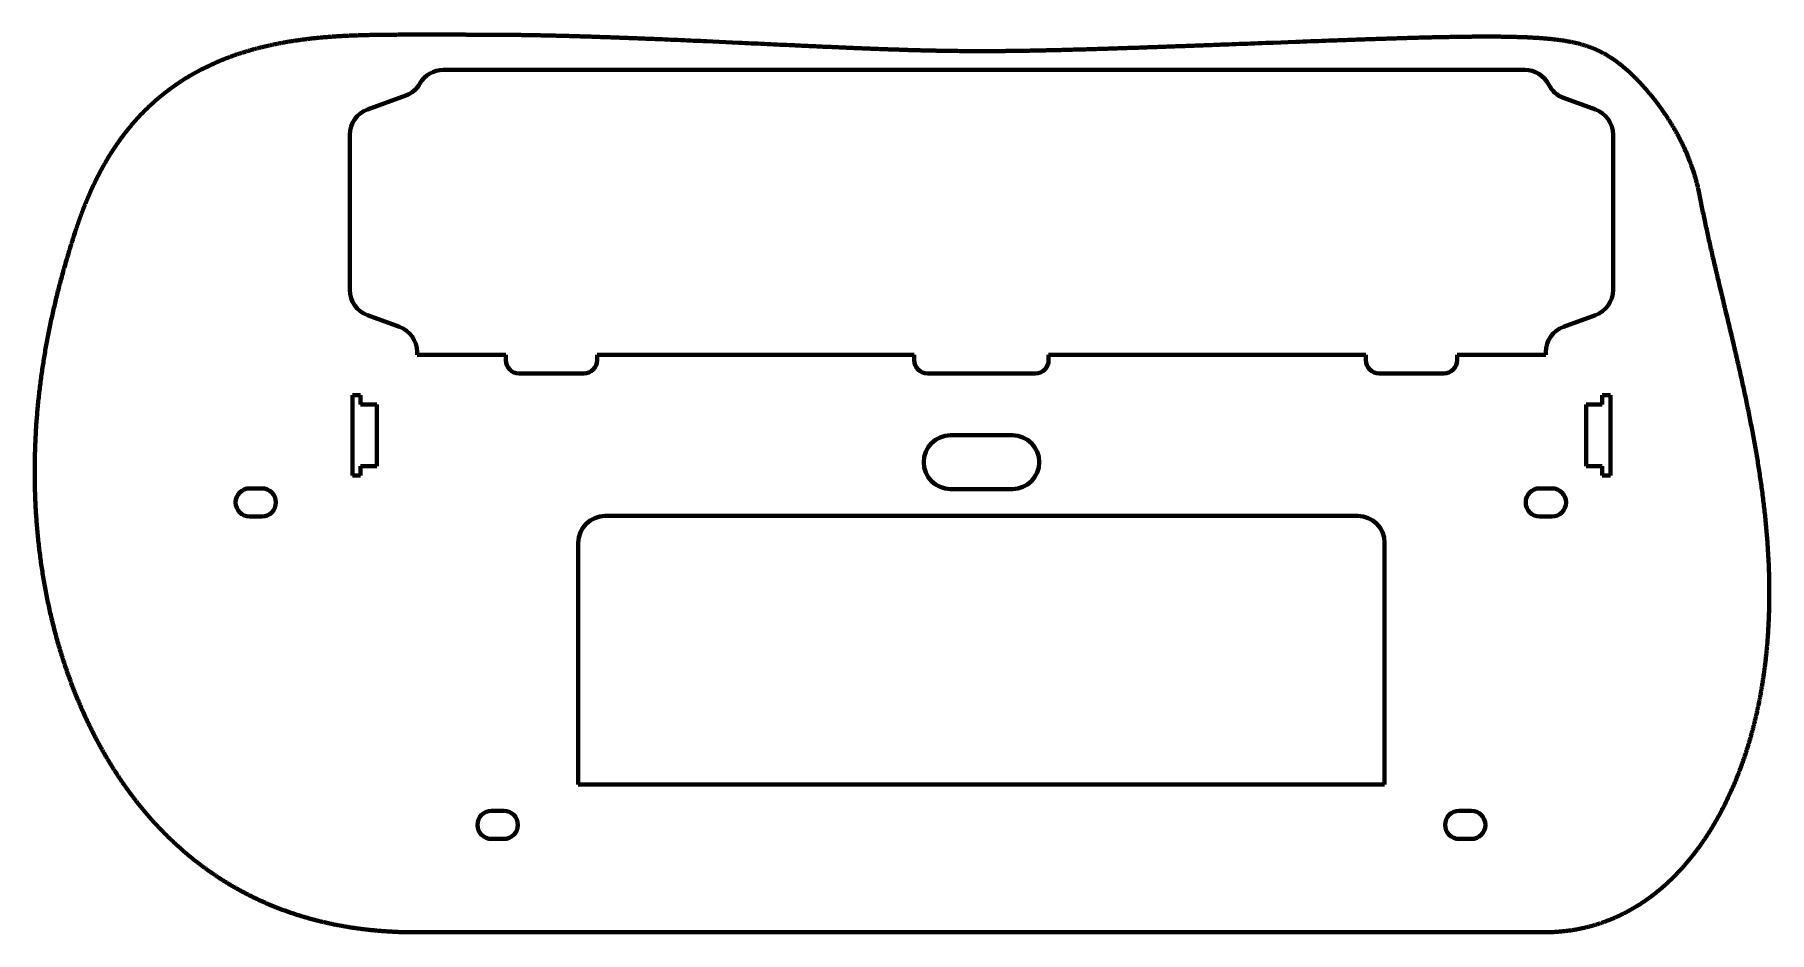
# Model space of a CAD drawing. Header units: millimetres. Extents: x -235 to 411, y -42 to 292.
import ezdxf

# ---------------------------------------------------------------- set-up
doc = ezdxf.new("R2010")
doc.units = ezdxf.units.MM
doc.header["$MEASUREMENT"] = 0
doc.layers.add('Visibile', color=7, linetype='Continuous', lineweight=0)

msp = doc.modelspace()

# ---------------------------------------------------------------- linework, layer by layer
at = {"layer": 'Visibile', "color": 7, "lineweight": 70}
for p, q in [((-75.53, 291.95), (-99.77, 291.95)), ((-82.65, 278.82), (319.69, 278.82)), ((-110.87, 264.12), (-96.62, 269.3)), ((334.13, 268.43), (345.97, 264.12)), ((-117.45, 196.92), (-117.45, 254.72)), ((352.55, 254.72), (352.55, 196.92)), ((-99.03, 183.22), (-110.87, 187.53)), ((345.97, 187.53), (334.13, 183.22)), ((-92.45, 172.82), (-92.45, 173.82)), ((-59.45, 172.82), (-92.45, 172.82)), ((-59.45, 170.82), (-59.45, 172.82)), ((-25.45, 172.82), (-25.45, 170.82)), ((23.55, 172.82), (-25.45, 172.82)), ((92.55, 172.82), (23.55, 172.82)), ((92.55, 170.82), (92.55, 172.82)), ((142.55, 172.82), (142.55, 170.82)), ((217.55, 172.82), (142.55, 172.82)), ((260.55, 172.82), (217.55, 172.82)), ((260.55, 170.82), (260.55, 172.82)), ((294.55, 172.82), (294.55, 170.82)), ((327.55, 172.82), (294.55, 172.82)), ((327.55, 173.82), (327.55, 172.82)), ((-30.45, 165.82), (-54.45, 165.82)), ((137.55, 165.82), (97.55, 165.82)), ((289.55, 165.82), (265.55, 165.82)), ((-116.45, 127.82), (-116.45, 157.82)), ((-116.45, 157.82), (-113.45, 157.82)), ((-113.45, 157.82), (-113.45, 154.32)), ((348.55, 154.32), (348.55, 157.82)), ((348.55, 157.82), (351.55, 157.82)), ((351.55, 157.82), (351.55, 127.82)), ((-113.45, 154.32), (-107.45, 154.32)), ((-107.45, 154.32), (-107.45, 131.32)), ((342.55, 131.32), (342.55, 154.32)), ((342.55, 154.32), (348.55, 154.32)), ((106.05, 142.82), (129.05, 142.82)), ((-107.45, 131.32), (-113.45, 131.32)), ((-113.45, 131.32), (-113.45, 127.82)), ((348.55, 131.32), (342.55, 131.32)), ((348.55, 127.82), (348.55, 131.32)), ((-154.7, 123.07), (-150.2, 123.07)), ((-113.45, 127.82), (-116.45, 127.82)), ((129.05, 122.82), (106.05, 122.82)), ((325.3, 123.07), (329.8, 123.07)), ((351.55, 127.82), (348.55, 127.82)), ((-150.2, 112.57), (-154.7, 112.57)), ((-22.45, 112.82), (257.55, 112.82)), ((329.8, 112.57), (325.3, 112.57)), ((-32.45, 12.82), (-32.45, 102.82)), ((267.55, 102.82), (267.55, 12.82)), ((38.55, 12.82), (-32.45, 12.82)), ((202.55, 12.82), (38.55, 12.82)), ((267.55, 12.82), (202.55, 12.82)), ((-64.7, 3.07), (-60.2, 3.07)), ((295.3, 3.07), (299.8, 3.07)), ((-60.2, -7.43), (-64.7, -7.43)), ((299.8, -7.43), (295.3, -7.43)), ((-92.63, -42.18), (326.5, -42.18))]:
    msp.add_line(p, q, dxfattribs=at)
for points in [[(-99.77, 291.95), (-99.98, 291.94), (-100.19, 291.94), (-100.4, 291.94), (-100.61, 291.94), (-100.82, 291.94), (-101.03, 291.94), (-101.24, 291.94), (-101.45, 291.94), (-101.67, 291.94), (-101.88, 291.93), (-102.09, 291.93), (-102.31, 291.93), (-102.52, 291.93), (-102.73, 291.93), (-102.95, 291.93), (-103.16, 291.93), (-103.38, 291.92), (-103.59, 291.92), (-103.81, 291.92), (-104.03, 291.92), (-104.24, 291.92), (-104.46, 291.91), (-104.68, 291.91), (-104.89, 291.91), (-105.11, 291.91), (-105.33, 291.9), (-105.55, 291.9), (-105.77, 291.9), (-105.99, 291.9), (-106.21, 291.89), (-106.43, 291.89), (-106.65, 291.89), (-106.87, 291.88), (-107.09, 291.88), (-107.31, 291.88), (-107.53, 291.87), (-107.75, 291.87), (-107.98, 291.87), (-108.2, 291.86), (-108.42, 291.86), (-108.65, 291.86), (-108.87, 291.85), (-109.09, 291.85), (-109.32, 291.84), (-109.54, 291.84), (-109.77, 291.83), (-110, 291.83), (-110.22, 291.82), (-110.45, 291.82), (-110.68, 291.81), (-110.9, 291.81), (-111.13, 291.8), (-111.36, 291.8), (-111.59, 291.79), (-111.82, 291.78), (-112.05, 291.78), (-112.28, 291.77), (-112.51, 291.77), (-112.74, 291.76), (-112.97, 291.75), (-113.2, 291.75), (-113.43, 291.74), (-113.66, 291.73), (-113.89, 291.72), (-114.13, 291.72), (-114.36, 291.71), (-114.59, 291.7), (-114.83, 291.69), (-115.06, 291.68), (-115.3, 291.67), (-115.53, 291.67), (-115.77, 291.66), (-116, 291.65), (-116.24, 291.64), (-116.47, 291.63), (-116.71, 291.62), (-116.95, 291.61), (-117.19, 291.6), (-117.42, 291.59), (-117.66, 291.58), (-117.9, 291.57), (-118.14, 291.56), (-118.38, 291.54), (-118.62, 291.53), (-118.86, 291.52), (-119.1, 291.51), (-119.34, 291.5), (-119.58, 291.48), (-119.82, 291.47), (-120.06, 291.46), (-120.31, 291.44), (-120.55, 291.43), (-120.79, 291.42), (-121.04, 291.4), (-121.28, 291.39), (-121.52, 291.37), (-121.77, 291.36), (-122.01, 291.34), (-122.26, 291.33), (-122.5, 291.31), (-122.75, 291.3), (-122.99, 291.28), (-123.24, 291.26), (-123.49, 291.25), (-123.73, 291.23), (-123.98, 291.21), (-124.23, 291.19), (-124.48, 291.18), (-124.72, 291.16), (-124.97, 291.14), (-125.22, 291.12), (-125.47, 291.1), (-125.72, 291.08), (-125.97, 291.06), (-126.22, 291.04), (-126.47, 291.02), (-126.72, 291), (-126.97, 290.98), (-127.23, 290.96), (-127.48, 290.93), (-127.73, 290.91), (-127.98, 290.89), (-128.23, 290.87), (-128.49, 290.84), (-128.74, 290.82), (-128.99, 290.79), (-129.25, 290.77), (-129.5, 290.74), (-129.76, 290.72), (-130.01, 290.69), (-130.27, 290.67), (-130.52, 290.64), (-130.78, 290.61), (-131.03, 290.59), (-131.29, 290.56), (-131.54, 290.53), (-131.8, 290.5), (-132.06, 290.47), (-132.31, 290.44), (-132.57, 290.41), (-132.83, 290.38), (-133.09, 290.35), (-133.35, 290.32), (-133.6, 290.29), (-133.86, 290.26), (-134.12, 290.23), (-134.38, 290.19), (-134.64, 290.16), (-134.9, 290.13), (-135.16, 290.09), (-135.42, 290.06), (-135.68, 290.02), (-135.94, 289.99), (-136.2, 289.95), (-136.46, 289.91), (-136.72, 289.88), (-136.98, 289.84), (-137.24, 289.8), (-137.51, 289.76), (-137.77, 289.72), (-138.03, 289.68), (-138.29, 289.64), (-138.56, 289.6), (-138.82, 289.56), (-139.08, 289.52), (-139.34, 289.48), (-139.61, 289.44), (-139.87, 289.39), (-140.14, 289.35), (-140.4, 289.31), (-140.66, 289.26), (-140.93, 289.22), (-141.19, 289.17), (-141.46, 289.13), (-141.72, 289.08), (-141.99, 289.03), (-142.25, 288.98), (-142.52, 288.94), (-142.78, 288.89), (-143.05, 288.84), (-143.31, 288.79), (-143.58, 288.74), (-143.84, 288.69), (-144.11, 288.63), (-144.38, 288.58), (-144.64, 288.53), (-144.91, 288.47), (-145.18, 288.42), (-145.44, 288.37), (-145.71, 288.31), (-145.98, 288.25), (-146.24, 288.2), (-146.51, 288.14), (-146.78, 288.08), (-147.05, 288.02), (-147.31, 287.97), (-147.58, 287.91), (-147.85, 287.85), (-148.12, 287.79), (-148.38, 287.72), (-148.65, 287.66), (-148.92, 287.6), (-149.19, 287.54), (-149.46, 287.47), (-149.72, 287.41), (-149.99, 287.34), (-150.26, 287.27), (-150.53, 287.21), (-150.8, 287.14), (-151.07, 287.07), (-151.34, 287), (-151.6, 286.93), (-151.87, 286.86), (-152.14, 286.79), (-152.41, 286.72), (-152.68, 286.65), (-152.95, 286.58), (-153.22, 286.5), (-153.49, 286.43), (-153.76, 286.35), (-154.03, 286.28), (-154.29, 286.2), (-154.56, 286.12), (-154.83, 286.05), (-155.1, 285.97), (-155.37, 285.89), (-155.64, 285.81), (-155.91, 285.73), (-156.18, 285.65), (-156.45, 285.56), (-156.72, 285.48), (-156.99, 285.4), (-157.26, 285.31), (-157.52, 285.23), (-157.79, 285.14), (-158.06, 285.05), (-158.33, 284.96), (-158.6, 284.88), (-158.87, 284.79), (-159.14, 284.7), (-159.41, 284.61), (-159.68, 284.51), (-159.95, 284.42), (-160.21, 284.33), (-160.48, 284.23), (-160.75, 284.14), (-161.02, 284.04), (-161.29, 283.95), (-161.56, 283.85), (-161.83, 283.75), (-162.09, 283.65), (-162.36, 283.55), (-162.63, 283.45), (-162.9, 283.35), (-163.17, 283.25), (-163.43, 283.15), (-163.7, 283.04), (-163.97, 282.94), (-164.24, 282.83), (-164.5, 282.72), (-164.77, 282.62), (-165.04, 282.51), (-165.31, 282.4), (-165.57, 282.29), (-165.84, 282.18), (-166.11, 282.07), (-166.37, 281.95), (-166.64, 281.84), (-166.91, 281.73), (-167.17, 281.61), (-167.44, 281.49), (-167.7, 281.38), (-167.97, 281.26), (-168.24, 281.14), (-168.5, 281.02), (-168.77, 280.9), (-169.03, 280.78), (-169.3, 280.65), (-169.56, 280.53), (-169.82, 280.41), (-170.09, 280.28), (-170.35, 280.15), (-170.62, 280.03), (-170.88, 279.9), (-171.14, 279.77), (-171.41, 279.64), (-171.67, 279.51), (-171.93, 279.38), (-172.2, 279.24), (-172.46, 279.11), (-172.72, 278.97), (-172.98, 278.84), (-173.11, 278.77), (-173.25, 278.7), (-173.38, 278.63), (-173.51, 278.56), (-173.64, 278.49), (-173.77, 278.42), (-173.9, 278.35), (-174.03, 278.28), (-174.16, 278.21), (-174.29, 278.14), (-174.42, 278.07), (-174.55, 278), (-174.68, 277.93), (-174.81, 277.86), (-174.94, 277.79), (-175.07, 277.71), (-175.2, 277.64), (-175.33, 277.57), (-175.46, 277.5), (-175.59, 277.42), (-175.72, 277.35), (-175.85, 277.28), (-175.98, 277.2), (-176.11, 277.13), (-176.24, 277.05), (-176.37, 276.98), (-176.5, 276.9), (-176.63, 276.83), (-176.76, 276.75), (-176.89, 276.68), (-177.01, 276.6), (-177.14, 276.53), (-177.27, 276.45), (-177.4, 276.37), (-177.53, 276.3), (-177.66, 276.22), (-177.79, 276.14), (-177.92, 276.06), (-178.04, 275.99), (-178.17, 275.91), (-178.3, 275.83), (-178.43, 275.75), (-178.56, 275.67), (-178.69, 275.59), (-178.81, 275.51), (-178.94, 275.43), (-179.07, 275.35), (-179.2, 275.27), (-179.32, 275.19), (-179.45, 275.11), (-179.58, 275.03), (-179.71, 274.95), (-179.83, 274.87), (-179.96, 274.78), (-180.09, 274.7), (-180.22, 274.62), (-180.34, 274.54), (-180.47, 274.45), (-180.6, 274.37), (-180.72, 274.29), (-180.85, 274.2), (-180.98, 274.12), (-181.1, 274.03), (-181.23, 273.95), (-181.36, 273.87), (-181.48, 273.78), (-181.61, 273.69), (-181.74, 273.61), (-181.86, 273.52), (-181.99, 273.44), (-182.11, 273.35), (-182.24, 273.26), (-182.36, 273.18), (-182.49, 273.09), (-182.62, 273), (-182.74, 272.91), (-182.87, 272.82), (-182.99, 272.74), (-183.12, 272.65), (-183.24, 272.56), (-183.37, 272.47), (-183.49, 272.38), (-183.62, 272.29), (-183.74, 272.2), (-183.86, 272.11), (-183.99, 272.02), (-184.11, 271.93), (-184.24, 271.84), (-184.36, 271.74), (-184.49, 271.65), (-184.61, 271.56), (-184.73, 271.47), (-184.86, 271.37), (-184.98, 271.28), (-185.1, 271.19), (-185.23, 271.09), (-185.35, 271), (-185.47, 270.91), (-185.6, 270.81), (-185.72, 270.72), (-185.84, 270.62), (-185.97, 270.53), (-186.09, 270.43), (-186.21, 270.34), (-186.33, 270.24), (-186.46, 270.14), (-186.58, 270.05), (-186.7, 269.95), (-186.82, 269.85), (-186.95, 269.75), (-187.07, 269.66), (-187.19, 269.56), (-187.31, 269.46), (-187.43, 269.36), (-187.55, 269.26), (-187.68, 269.16), (-187.8, 269.06), (-187.92, 268.96), (-188.04, 268.86), (-188.16, 268.76), (-188.28, 268.66), (-188.4, 268.56), (-188.52, 268.46), (-188.64, 268.36), (-188.76, 268.26), (-188.88, 268.15), (-189, 268.05), (-189.12, 267.95), (-189.24, 267.84), (-189.36, 267.74), (-189.48, 267.64), (-189.6, 267.53), (-189.72, 267.43), (-189.84, 267.32), (-189.96, 267.22), (-190.08, 267.11), (-190.2, 267.01), (-190.32, 266.9), (-190.44, 266.8), (-190.55, 266.69), (-190.67, 266.58), (-190.79, 266.48), (-190.91, 266.37), (-191.03, 266.26), (-191.15, 266.15), (-191.26, 266.04), (-191.38, 265.94), (-191.5, 265.83), (-191.62, 265.72), (-191.73, 265.61), (-191.85, 265.5), (-191.97, 265.39), (-192.09, 265.28), (-192.2, 265.17), (-192.32, 265.06), (-192.44, 264.94), (-192.55, 264.83), (-192.67, 264.72), (-192.79, 264.61), (-192.9, 264.5), (-193.02, 264.38), (-193.13, 264.27), (-193.25, 264.16), (-193.36, 264.04), (-193.48, 263.93), (-193.6, 263.81), (-193.71, 263.7), (-193.83, 263.58), (-193.94, 263.47), (-194.06, 263.35), (-194.17, 263.24), (-194.28, 263.12), (-194.4, 263), (-194.51, 262.89), (-194.63, 262.77), (-194.74, 262.65), (-194.86, 262.53), (-194.97, 262.42), (-195.08, 262.3), (-195.2, 262.18), (-195.31, 262.06), (-195.42, 261.94), (-195.54, 261.82), (-195.65, 261.7), (-195.76, 261.58), (-195.87, 261.46), (-195.99, 261.34), (-196.1, 261.22), (-196.21, 261.09), (-196.32, 260.97), (-196.44, 260.85), (-196.55, 260.73), (-196.66, 260.6), (-196.77, 260.48), (-196.88, 260.36), (-196.99, 260.23), (-197.11, 260.11), (-197.22, 259.98), (-197.33, 259.86), (-197.44, 259.73), (-197.55, 259.61), (-197.66, 259.48), (-197.77, 259.36), (-197.88, 259.23), (-197.99, 259.1), (-198.1, 258.98), (-198.21, 258.85), (-198.32, 258.72), (-198.43, 258.59), (-198.54, 258.46), (-198.65, 258.34), (-198.76, 258.21), (-198.86, 258.08), (-198.97, 257.95), (-199.08, 257.82), (-199.19, 257.69), (-199.3, 257.56), (-199.41, 257.43), (-199.51, 257.29), (-199.62, 257.16), (-199.73, 257.03), (-199.84, 256.9), (-199.94, 256.77), (-200.05, 256.63), (-200.16, 256.5), (-200.27, 256.37), (-200.37, 256.23), (-200.48, 256.1), (-200.59, 255.96), (-200.69, 255.83), (-200.8, 255.69), (-200.9, 255.56), (-201.01, 255.42), (-201.12, 255.28), (-201.22, 255.15), (-201.33, 255.01), (-201.43, 254.87), (-201.54, 254.73), (-201.64, 254.6), (-201.75, 254.46), (-201.85, 254.32), (-201.96, 254.18), (-202.06, 254.04), (-202.16, 253.9), (-202.27, 253.76), (-202.37, 253.62), (-202.48, 253.48), (-202.58, 253.34), (-202.68, 253.2), (-202.79, 253.06), (-202.89, 252.91), (-202.99, 252.77), (-203.09, 252.63), (-203.2, 252.49), (-203.3, 252.34), (-203.4, 252.2), (-203.5, 252.06), (-203.6, 251.91), (-203.71, 251.77), (-203.81, 251.62), (-203.91, 251.48), (-204.01, 251.33), (-204.11, 251.18), (-204.21, 251.04), (-204.31, 250.89), (-204.41, 250.74), (-204.51, 250.6), (-204.61, 250.45), (-204.71, 250.3), (-204.81, 250.15), (-204.91, 250), (-205.01, 249.85), (-205.11, 249.7), (-205.21, 249.56), (-205.31, 249.4), (-205.41, 249.25), (-205.51, 249.1), (-205.61, 248.95), (-205.71, 248.8), (-205.8, 248.65), (-205.9, 248.5), (-206, 248.34), (-206.1, 248.19), (-206.2, 248.04), (-206.29, 247.88), (-206.39, 247.73), (-206.49, 247.58), (-206.58, 247.42), (-206.68, 247.27), (-206.78, 247.11), (-206.87, 246.96), (-206.97, 246.8), (-207.07, 246.64), (-207.16, 246.49), (-207.26, 246.33), (-207.35, 246.17), (-207.45, 246.01), (-207.54, 245.86), (-207.64, 245.7), (-207.73, 245.54), (-207.83, 245.38), (-207.92, 245.22), (-208.02, 245.06), (-208.11, 244.9), (-208.21, 244.74), (-208.3, 244.58), (-208.39, 244.42), (-208.49, 244.26), (-208.58, 244.09), (-208.67, 243.93), (-208.77, 243.77), (-208.86, 243.61), (-208.95, 243.44), (-209.04, 243.28), (-209.14, 243.12), (-209.23, 242.95), (-209.32, 242.79), (-209.41, 242.62), (-209.5, 242.46), (-209.59, 242.29), (-209.69, 242.12), (-209.78, 241.96), (-209.87, 241.79), (-209.96, 241.62), (-210.05, 241.46), (-210.14, 241.29), (-210.23, 241.12), (-210.32, 240.95), (-210.41, 240.78), (-210.5, 240.61), (-210.59, 240.44), (-210.68, 240.27), (-210.77, 240.1), (-210.85, 239.93), (-210.94, 239.76), (-211.03, 239.59), (-211.12, 239.42), (-211.21, 239.25), (-211.3, 239.07), (-211.38, 238.9), (-211.47, 238.73), (-211.56, 238.55), (-211.65, 238.38), (-211.73, 238.21), (-211.82, 238.03), (-211.91, 237.86), (-211.99, 237.68), (-212.08, 237.5), (-212.17, 237.33), (-212.25, 237.15), (-212.34, 236.98), (-212.42, 236.8), (-212.51, 236.62), (-212.59, 236.44), (-212.68, 236.26), (-212.76, 236.09), (-212.85, 235.91), (-212.93, 235.73), (-213.02, 235.55), (-213.1, 235.37), (-213.18, 235.19), (-213.27, 235.01), (-213.35, 234.83), (-213.43, 234.65), (-213.52, 234.46), (-213.6, 234.28), (-213.68, 234.1), (-213.77, 233.92), (-213.85, 233.73), (-213.93, 233.55), (-214.01, 233.37), (-214.1, 233.18), (-214.18, 233), (-214.26, 232.81), (-214.34, 232.63), (-214.42, 232.44), (-214.5, 232.25), (-214.58, 232.07), (-214.66, 231.88), (-214.74, 231.69), (-214.82, 231.51), (-214.9, 231.32), (-214.98, 231.13), (-215.06, 230.94), (-215.14, 230.75), (-215.22, 230.56), (-215.3, 230.37), (-215.38, 230.18), (-215.46, 229.99), (-215.54, 229.8), (-215.61, 229.61), (-215.69, 229.42), (-215.77, 229.23), (-215.85, 229.04), (-215.93, 228.84), (-216, 228.65), (-216.08, 228.46), (-216.16, 228.26), (-216.23, 228.07), (-216.31, 227.88), (-216.39, 227.68), (-216.46, 227.49), (-216.54, 227.29), (-216.62, 227.1), (-216.69, 226.9), (-216.77, 226.7), (-216.84, 226.51), (-216.92, 226.31), (-216.99, 226.11), (-217.07, 225.91), (-217.14, 225.71), (-217.22, 225.52), (-217.29, 225.32), (-217.36, 225.12), (-217.44, 224.92), (-217.51, 224.72), (-217.58, 224.52), (-217.66, 224.32), (-217.73, 224.11), (-217.8, 223.91), (-217.88, 223.71), (-217.95, 223.51), (-218.02, 223.31), (-218.09, 223.1), (-218.16, 222.9), (-218.24, 222.7), (-218.31, 222.49), (-218.38, 222.29), (-218.45, 222.08), (-218.52, 221.88), (-218.59, 221.67), (-218.66, 221.47), (-218.73, 221.26), (-218.8, 221.05), (-218.87, 220.85), (-218.94, 220.64), (-219.01, 220.43), (-219.08, 220.22), (-219.15, 220.01), (-219.22, 219.81)], [(384.72, 232.27), (384.65, 232.63), (384.58, 232.99), (384.5, 233.34), (384.43, 233.7), (384.35, 234.06), (384.27, 234.41), (384.19, 234.76), (384.11, 235.12), (384.03, 235.47), (383.94, 235.82), (383.86, 236.17), (383.77, 236.53), (383.68, 236.87), (383.59, 237.22), (383.49, 237.57), (383.4, 237.92), (383.3, 238.27), (383.2, 238.61), (383.1, 238.96), (383, 239.3), (382.9, 239.65), (382.8, 239.99), (382.69, 240.33), (382.58, 240.67), (382.47, 241.01), (382.36, 241.35), (382.25, 241.69), (382.14, 242.03), (382.02, 242.37), (381.91, 242.71), (381.79, 243.04), (381.67, 243.38), (381.55, 243.71), (381.43, 244.05), (381.3, 244.38), (381.18, 244.71), (381.05, 245.04), (380.92, 245.37), (380.79, 245.7), (380.66, 246.03), (380.53, 246.36), (380.4, 246.68), (380.26, 247.01), (380.12, 247.34), (379.99, 247.66), (379.85, 247.98), (379.71, 248.31), (379.56, 248.63), (379.42, 248.95), (379.28, 249.27), (379.13, 249.59), (378.98, 249.91), (378.84, 250.23), (378.69, 250.54), (378.54, 250.86), (378.38, 251.17), (378.23, 251.49), (378.08, 251.8), (377.92, 252.11), (377.77, 252.42), (377.61, 252.73), (377.45, 253.04), (377.29, 253.35), (377.13, 253.66), (376.97, 253.96), (376.8, 254.27), (376.64, 254.57), (376.48, 254.88), (376.31, 255.18), (376.14, 255.48), (375.97, 255.78), (375.81, 256.08), (375.64, 256.38), (375.46, 256.68), (375.29, 256.97), (375.12, 257.27), (374.95, 257.56), (374.77, 257.86), (374.6, 258.15), (374.42, 258.44), (374.24, 258.73), (374.07, 259.02), (373.89, 259.31), (373.71, 259.6), (373.53, 259.88), (373.35, 260.17), (373.16, 260.45), (372.98, 260.73), (372.8, 261.01), (372.62, 261.29), (372.43, 261.57), (372.25, 261.85), (372.06, 262.13), (371.87, 262.41), (371.69, 262.68), (371.5, 262.95), (371.31, 263.23), (371.12, 263.5), (370.93, 263.77), (370.74, 264.04), (370.55, 264.3), (370.36, 264.57), (370.17, 264.84), (369.98, 265.1), (369.79, 265.36), (369.59, 265.63), (369.4, 265.89), (369.21, 266.15), (369.01, 266.4), (368.82, 266.66), (368.62, 266.92), (368.43, 267.17), (368.23, 267.42), (368.04, 267.68), (367.84, 267.93), (367.64, 268.18), (367.45, 268.42), (367.25, 268.67), (367.05, 268.92), (366.85, 269.16), (366.66, 269.4), (366.46, 269.64), (366.26, 269.88), (366.06, 270.12), (365.86, 270.36), (365.66, 270.6), (365.46, 270.83), (365.26, 271.07), (365.06, 271.3), (364.86, 271.53), (364.66, 271.76), (364.46, 271.99), (364.26, 272.21), (364.06, 272.44), (363.86, 272.66), (363.66, 272.89), (363.46, 273.11), (363.26, 273.33), (363.06, 273.55), (362.86, 273.76), (362.65, 273.98), (362.45, 274.19), (362.25, 274.41), (362.05, 274.62), (361.85, 274.83), (361.65, 275.04), (361.44, 275.24), (361.24, 275.45), (361.04, 275.65), (360.84, 275.86), (360.63, 276.06), (360.43, 276.26), (360.23, 276.46), (360.03, 276.65), (359.82, 276.85), (359.62, 277.04), (359.42, 277.24), (359.22, 277.43), (359.01, 277.62), (358.81, 277.81), (358.61, 277.99), (358.4, 278.18), (358.2, 278.36), (358, 278.55), (357.79, 278.73), (357.59, 278.91), (357.39, 279.08), (357.18, 279.26), (356.98, 279.44), (356.78, 279.61), (356.57, 279.78), (356.37, 279.95), (356.16, 280.12), (355.96, 280.29), (355.76, 280.46), (355.55, 280.62), (355.35, 280.78), (355.14, 280.95), (354.93, 281.11), (354.73, 281.26), (354.52, 281.42), (354.32, 281.58), (354.11, 281.73), (353.9, 281.89), (353.7, 282.04), (353.49, 282.19), (353.28, 282.34), (353.08, 282.48), (352.87, 282.63), (352.66, 282.77), (352.45, 282.91), (352.24, 283.06), (352.03, 283.2), (351.82, 283.33), (351.61, 283.47), (351.4, 283.61), (351.19, 283.74), (350.98, 283.87), (350.77, 284), (350.55, 284.13), (350.34, 284.26), (350.13, 284.39), (349.91, 284.51), (349.7, 284.64), (349.48, 284.76), (349.27, 284.88), (349.05, 285), (348.83, 285.12), (348.61, 285.23), (348.39, 285.35), (348.17, 285.46), (347.95, 285.57), (347.73, 285.68), (347.51, 285.79), (347.28, 285.9), (347.06, 286.01), (346.83, 286.11), (346.61, 286.22), (346.38, 286.32), (346.15, 286.42), (345.92, 286.52), (345.69, 286.62), (345.46, 286.72), (345.23, 286.82), (344.99, 286.91), (344.76, 287), (344.52, 287.1), (344.28, 287.19), (344.04, 287.28), (343.8, 287.36), (343.56, 287.45), (343.32, 287.54), (343.07, 287.62), (342.83, 287.71), (342.58, 287.79), (342.33, 287.87), (342.08, 287.95), (341.82, 288.03), (341.57, 288.1), (341.31, 288.18), (341.06, 288.25), (340.8, 288.33), (340.53, 288.4), (340.27, 288.47), (340.01, 288.54), (339.74, 288.61), (339.47, 288.68), (339.2, 288.75), (338.92, 288.81), (338.65, 288.88), (338.37, 288.94), (338.09, 289), (337.81, 289.06), (337.53, 289.12), (337.24, 289.18), (336.95, 289.24), (336.66, 289.3), (336.37, 289.35), (336.07, 289.41), (335.78, 289.46), (335.48, 289.52), (335.18, 289.57), (334.87, 289.62), (334.56, 289.67), (334.25, 289.72), (333.94, 289.77), (333.63, 289.82), (333.31, 289.86), (332.99, 289.91), (332.67, 289.95), (332.34, 289.99), (332.02, 290.04), (331.69, 290.08), (331.35, 290.12), (331.02, 290.16), (330.68, 290.2), (330.34, 290.24), (329.99, 290.27), (329.65, 290.31), (329.3, 290.35), (328.95, 290.38), (328.59, 290.42), (328.23, 290.45), (327.87, 290.48), (327.51, 290.51), (327.14, 290.54), (326.77, 290.57), (326.4, 290.6), (326.02, 290.63), (325.65, 290.66), (325.26, 290.69), (324.88, 290.71), (324.49, 290.74), (324.1, 290.76), (323.71, 290.79), (323.31, 290.81), (322.91, 290.83), (322.51, 290.86), (322.11, 290.88), (321.7, 290.9), (321.29, 290.92), (320.87, 290.94), (320.46, 290.96), (320.04, 290.97), (319.62, 290.99), (319.19, 291.01), (318.76, 291.02), (318.33, 291.04), (317.89, 291.05), (317.46, 291.07), (317.01, 291.08), (316.57, 291.09), (316.12, 291.11), (315.67, 291.12), (315.22, 291.13), (314.77, 291.14), (314.31, 291.15), (313.84, 291.16), (313.38, 291.17), (312.91, 291.17), (312.44, 291.18), (311.97, 291.19), (311.49, 291.2), (311.01, 291.2), (310.53, 291.21), (310.05, 291.21), (309.56, 291.22), (309.07, 291.22), (308.57, 291.22), (308.08, 291.23), (307.58, 291.23), (307.08, 291.23), (306.57, 291.23), (306.06, 291.23), (305.55, 291.23), (305.04, 291.23), (304.52, 291.23), (304, 291.23), (303.48, 291.23), (302.96, 291.23), (302.43, 291.22), (301.9, 291.22), (301.37, 291.22), (300.83, 291.21), (300.3, 291.21), (299.76, 291.2), (299.21, 291.2), (298.67, 291.19), (298.12, 291.19), (297.57, 291.18), (297.02, 291.17), (296.46, 291.17), (295.9, 291.16), (295.34, 291.15), (294.78, 291.14), (294.21, 291.13), (293.64, 291.12), (293.07, 291.11), (292.5, 291.1), (291.93, 291.09), (291.35, 291.08), (290.77, 291.07), (290.19, 291.06), (289.6, 291.05), (289.01, 291.04), (288.42, 291.03), (287.83, 291.01), (287.24, 291), (286.64, 290.99), (286.04, 290.97), (285.44, 290.96), (284.84, 290.94), (284.24, 290.93), (283.63, 290.92), (283.02, 290.9), (282.41, 290.88), (281.8, 290.87), (281.18, 290.85), (280.56, 290.84), (279.95, 290.82), (279.32, 290.8), (278.7, 290.79), (278.08, 290.77), (277.45, 290.75), (276.82, 290.73), (276.19, 290.72), (275.56, 290.7), (274.92, 290.68), (274.29, 290.66), (273.65, 290.64), (273.01, 290.62), (272.37, 290.6), (271.73, 290.58), (271.08, 290.56), (270.43, 290.54), (269.79, 290.52), (269.14, 290.5), (268.49, 290.48), (267.83, 290.46), (267.18, 290.44), (266.52, 290.42), (265.87, 290.4), (265.21, 290.37), (264.55, 290.35), (263.89, 290.33), (263.22, 290.31), (262.56, 290.29), (261.89, 290.26), (261.23, 290.24), (260.56, 290.22), (259.89, 290.2), (259.22, 290.17), (258.55, 290.15), (257.87, 290.13), (257.2, 290.1), (256.52, 290.08), (255.85, 290.06), (255.17, 290.03), (254.49, 290.01), (253.81, 289.98), (253.13, 289.96), (252.45, 289.93), (251.77, 289.91), (251.08, 289.89), (250.4, 289.86), (249.71, 289.84), (248.34, 289.79), (246.96, 289.74), (245.59, 289.69), (244.2, 289.64), (242.82, 289.58), (241.43, 289.53), (240.05, 289.48), (238.66, 289.43), (237.27, 289.38), (235.87, 289.33), (234.48, 289.27), (231.69, 289.17), (228.9, 289.06), (226.11, 288.96), (223.32, 288.85), (221.92, 288.8), (220.53, 288.75), (219.14, 288.69), (217.75, 288.64), (216.36, 288.59), (214.97, 288.54), (213.59, 288.48), (212.21, 288.43), (210.83, 288.38), (209.45, 288.33), (208.08, 288.28), (207.39, 288.25), (206.71, 288.23), (206.03, 288.2), (205.34, 288.17), (204.66, 288.15), (203.98, 288.12), (203.3, 288.1), (202.62, 288.07), (201.94, 288.05), (201.26, 288.02), (200.59, 288), (199.91, 287.97), (199.24, 287.95), (198.57, 287.92), (197.89, 287.9), (197.22, 287.87), (196.55, 287.85), (195.88, 287.82), (195.22, 287.8), (194.55, 287.77), (193.89, 287.75), (193.22, 287.73), (192.56, 287.7), (191.9, 287.68), (191.24, 287.65), (190.58, 287.63), (189.92, 287.61), (189.27, 287.58), (188.61, 287.56), (187.96, 287.54), (187.31, 287.51), (186.66, 287.49), (186.01, 287.47), (185.36, 287.44), (184.72, 287.42), (184.07, 287.4), (183.43, 287.37), (182.79, 287.35), (182.15, 287.33), (181.51, 287.31), (180.88, 287.28), (180.24, 287.26), (179.61, 287.24), (178.98, 287.22), (178.35, 287.2), (177.72, 287.17), (177.09, 287.15), (176.47, 287.13), (175.85, 287.11), (175.23, 287.09), (174.61, 287.07), (173.99, 287.05), (173.37, 287.03), (172.76, 287.01), (172.15, 286.99), (171.53, 286.97), (170.93, 286.95), (170.32, 286.93), (169.71, 286.91), (169.11, 286.89), (168.51, 286.87), (167.91, 286.85), (167.31, 286.83), (166.71, 286.81), (166.12, 286.79), (165.53, 286.77), (164.94, 286.75), (164.35, 286.73), (163.76, 286.71), (163.18, 286.7), (162.59, 286.68), (162.01, 286.66), (161.43, 286.64), (160.86, 286.62), (160.28, 286.61), (159.71, 286.59), (159.14, 286.57), (158.57, 286.56), (158, 286.54), (157.43, 286.52), (156.87, 286.51), (156.31, 286.49), (155.75, 286.47), (155.19, 286.46), (154.63, 286.44), (154.08, 286.43), (153.53, 286.41), (152.98, 286.4), (152.43, 286.38), (151.88, 286.37), (151.34, 286.35), (150.79, 286.34), (150.25, 286.32), (149.71, 286.31), (149.18, 286.29), (148.64, 286.28), (148.11, 286.27), (147.58, 286.25), (147.05, 286.24), (146.52, 286.23), (145.99, 286.21), (145.47, 286.2), (144.94, 286.19), (144.42, 286.18), (143.91, 286.16), (143.39, 286.15), (142.87, 286.14), (142.36, 286.13), (141.85, 286.12), (141.34, 286.11), (140.83, 286.1), (140.32, 286.08), (139.82, 286.07), (139.31, 286.06), (138.81, 286.05), (138.31, 286.04), (137.81, 286.03), (137.32, 286.02), (136.82, 286.01), (136.33, 286.01), (135.83, 286), (135.34, 285.99), (134.86, 285.98), (134.37, 285.97), (133.88, 285.96), (133.4, 285.96), (132.91, 285.95), (132.43, 285.94), (131.95, 285.93), (131.47, 285.93), (130.99, 285.92), (130.52, 285.91), (130.04, 285.91), (129.57, 285.9), (129.1, 285.89), (128.62, 285.89), (128.15, 285.88), (127.68, 285.88), (127.22, 285.87), (126.75, 285.87), (126.28, 285.86), (125.82, 285.86), (125.36, 285.86), (124.89, 285.85), (124.43, 285.85), (123.97, 285.84), (123.51, 285.84), (123.05, 285.84), (122.59, 285.84), (122.13, 285.83), (121.22, 285.83), (120.31, 285.83), (119.4, 285.82), (118.5, 285.82), (117.6, 285.82), (116.69, 285.82), (115.79, 285.82), (114.89, 285.83), (113.99, 285.83), (113.1, 285.83), (112.2, 285.84), (111.3, 285.84), (110.4, 285.85), (109.5, 285.86), (108.6, 285.87), (107.7, 285.88), (106.8, 285.89), (105.9, 285.9), (104.99, 285.92), (104.08, 285.93), (103.17, 285.95), (102.26, 285.96), (101.34, 285.98), (100.88, 285.99), (100.42, 286), (99.96, 286.01), (99.5, 286.02), (99.04, 286.03), (98.57, 286.04), (98.11, 286.05), (97.64, 286.06), (97.18, 286.07), (96.71, 286.08), (96.24, 286.09), (95.77, 286.1), (95.3, 286.11), (94.83, 286.12), (94.36, 286.14), (93.88, 286.15), (93.41, 286.16), (92.93, 286.18), (92.46, 286.19), (91.98, 286.2), (91.5, 286.22), (91.02, 286.23), (90.53, 286.24), (90.05, 286.26), (89.57, 286.27), (89.08, 286.29), (88.59, 286.3), (88.11, 286.32), (87.62, 286.33), (87.13, 286.35), (86.63, 286.37), (86.14, 286.38), (85.65, 286.4), (85.15, 286.41), (84.65, 286.43), (84.15, 286.45), (83.65, 286.47), (83.15, 286.48), (82.65, 286.5), (82.15, 286.52), (81.64, 286.54), (81.13, 286.55), (80.63, 286.57), (80.12, 286.59), (79.61, 286.61), (79.09, 286.63), (78.58, 286.65), (78.06, 286.67), (77.55, 286.69), (77.03, 286.71), (76.51, 286.73), (75.99, 286.75), (75.47, 286.77), (74.95, 286.79), (74.42, 286.81), (73.9, 286.83), (73.37, 286.85), (72.84, 286.87), (72.31, 286.89), (71.78, 286.92), (71.25, 286.94), (70.72, 286.96), (70.18, 286.98), (69.65, 287), (69.11, 287.03), (68.57, 287.05), (68.03, 287.07), (67.49, 287.1), (66.95, 287.12), (66.4, 287.14), (65.86, 287.17), (65.31, 287.19), (64.77, 287.21), (64.22, 287.24), (63.67, 287.26), (63.12, 287.28), (62.56, 287.31), (62.01, 287.33), (61.46, 287.36), (60.9, 287.38), (60.35, 287.41), (59.79, 287.43), (59.23, 287.46), (58.67, 287.48), (58.11, 287.51), (57.55, 287.53), (56.98, 287.56), (56.42, 287.58), (55.85, 287.61), (55.29, 287.63), (54.72, 287.66), (54.15, 287.69), (53.58, 287.71), (53.01, 287.74), (52.44, 287.77), (51.87, 287.79), (51.3, 287.82), (50.72, 287.84), (50.15, 287.87), (49.57, 287.9), (49, 287.92), (48.42, 287.95), (47.84, 287.98), (47.26, 288), (46.1, 288.06), (44.94, 288.11), (43.77, 288.17), (42.6, 288.22), (41.43, 288.28), (40.25, 288.33), (39.07, 288.39), (37.9, 288.44), (36.71, 288.5), (35.53, 288.55), (34.34, 288.61), (33.16, 288.67), (31.97, 288.72), (30.78, 288.78), (29.58, 288.83), (28.39, 288.89), (27.2, 288.94), (24.8, 289.06), (22.41, 289.17), (20.01, 289.28), (17.62, 289.38), (15.23, 289.49), (14.03, 289.55), (12.84, 289.6), (11.64, 289.65), (10.45, 289.71), (9.26, 289.76), (8.07, 289.81), (6.88, 289.86), (5.69, 289.91), (4.51, 289.97), (3.32, 290.02), (2.14, 290.07), (0.96, 290.12), (-0.21, 290.17), (-1.38, 290.22), (-2.55, 290.26), (-3.72, 290.31), (-4.3, 290.34), (-4.89, 290.36), (-5.47, 290.38), (-6.05, 290.41), (-6.62, 290.43), (-7.2, 290.45), (-7.78, 290.48), (-8.36, 290.5), (-8.93, 290.52), (-9.51, 290.55), (-10.08, 290.57), (-10.65, 290.59), (-11.22, 290.61), (-11.79, 290.64), (-12.36, 290.66), (-12.93, 290.68), (-13.5, 290.7), (-14.06, 290.72), (-14.63, 290.74), (-15.19, 290.77), (-15.75, 290.79), (-16.32, 290.81), (-16.88, 290.83), (-17.43, 290.85), (-17.99, 290.87), (-18.55, 290.89), (-19.1, 290.91), (-19.66, 290.93), (-20.21, 290.95), (-20.76, 290.97), (-21.31, 290.99), (-21.86, 291.01), (-22.4, 291.03), (-22.95, 291.05), (-23.49, 291.06), (-24.04, 291.08), (-24.58, 291.1), (-25.12, 291.12), (-25.66, 291.14), (-26.19, 291.15), (-26.73, 291.17), (-27.26, 291.19), (-27.8, 291.21), (-28.33, 291.22), (-28.86, 291.24), (-29.38, 291.26), (-29.91, 291.27), (-30.43, 291.29), (-30.96, 291.31), (-31.48, 291.32), (-32, 291.34), (-32.51, 291.35), (-33.03, 291.37), (-33.54, 291.38), (-34.06, 291.4), (-34.57, 291.41), (-35.08, 291.43), (-35.59, 291.44), (-36.09, 291.46), (-36.6, 291.47), (-37.1, 291.48), (-37.6, 291.5), (-38.1, 291.51), (-38.59, 291.52), (-39.09, 291.54), (-39.58, 291.55), (-40.07, 291.56), (-40.56, 291.57), (-41.05, 291.58), (-41.54, 291.6), (-42.02, 291.61), (-42.5, 291.62), (-42.99, 291.63), (-43.46, 291.64), (-43.94, 291.65), (-44.42, 291.66), (-44.89, 291.67), (-45.36, 291.68), (-45.83, 291.69), (-46.3, 291.7), (-46.76, 291.71), (-47.23, 291.72), (-47.69, 291.73), (-48.15, 291.74), (-48.61, 291.74), (-49.06, 291.75), (-49.52, 291.76), (-49.97, 291.77), (-50.42, 291.78), (-50.87, 291.78), (-51.32, 291.79), (-51.76, 291.8), (-52.2, 291.8), (-52.64, 291.81), (-53.08, 291.82), (-53.52, 291.82), (-53.96, 291.83), (-54.39, 291.83), (-54.82, 291.84), (-55.25, 291.85), (-55.68, 291.85), (-56.11, 291.86), (-56.53, 291.86), (-56.96, 291.87), (-57.38, 291.87), (-57.8, 291.87), (-58.22, 291.88), (-58.63, 291.88), (-59.05, 291.89), (-59.46, 291.89), (-59.87, 291.89), (-60.28, 291.9), (-60.69, 291.9), (-61.09, 291.9), (-61.5, 291.91), (-61.9, 291.91), (-62.3, 291.91), (-62.7, 291.91), (-63.1, 291.92), (-63.5, 291.92), (-63.89, 291.92), (-64.29, 291.92), (-64.68, 291.92), (-65.07, 291.93), (-65.46, 291.93), (-65.85, 291.93), (-66.24, 291.93), (-66.62, 291.93), (-67.01, 291.93), (-67.39, 291.94), (-67.77, 291.94), (-68.15, 291.94), (-68.53, 291.94), (-68.91, 291.94), (-69.28, 291.94), (-69.66, 291.94), (-70.03, 291.94), (-70.41, 291.94), (-70.78, 291.94), (-71.15, 291.94), (-71.52, 291.94), (-71.89, 291.94), (-72.26, 291.94), (-72.62, 291.94), (-72.99, 291.94), (-73.35, 291.94), (-73.72, 291.94), (-74.08, 291.94), (-74.44, 291.95), (-74.81, 291.95), (-75.53, 291.95)], [(326.5, -42.18), (326.77, -42.18), (327.03, -42.18), (327.29, -42.17), (327.55, -42.17), (327.82, -42.17), (328.08, -42.16), (328.34, -42.16), (328.6, -42.15), (328.86, -42.14), (329.12, -42.13), (329.38, -42.12), (329.64, -42.11), (329.9, -42.1), (330.16, -42.09), (330.42, -42.07), (330.67, -42.06), (330.93, -42.04), (331.19, -42.03), (331.45, -42.01), (331.7, -41.99), (331.96, -41.97), (332.22, -41.95), (332.47, -41.93), (332.73, -41.91), (332.99, -41.89), (333.24, -41.86), (333.49, -41.84), (333.75, -41.81), (334, -41.79), (334.26, -41.76), (334.51, -41.73), (334.76, -41.7), (335.02, -41.67), (335.27, -41.64), (335.52, -41.61), (335.77, -41.58), (336.02, -41.54), (336.28, -41.51), (336.53, -41.47), (336.78, -41.44), (337.03, -41.4), (337.28, -41.36), (337.53, -41.32), (337.77, -41.28), (338.02, -41.24), (338.27, -41.2), (338.52, -41.15), (338.77, -41.11), (339.02, -41.07), (339.26, -41.02), (339.51, -40.97), (339.76, -40.93), (340, -40.88), (340.25, -40.83), (340.49, -40.78), (340.74, -40.73), (340.98, -40.67), (341.23, -40.62), (341.47, -40.57), (341.72, -40.51), (341.96, -40.46), (342.2, -40.4), (342.44, -40.34), (342.69, -40.28), (342.93, -40.22), (343.17, -40.16), (343.41, -40.1), (343.65, -40.04), (343.89, -39.98), (344.14, -39.91), (344.38, -39.85), (344.61, -39.78), (344.85, -39.72), (345.09, -39.65), (345.33, -39.58), (345.57, -39.51), (345.81, -39.44), (346.05, -39.37), (346.28, -39.3), (346.52, -39.22), (346.76, -39.15), (346.99, -39.07), (347.23, -39), (347.47, -38.92), (347.7, -38.84), (347.94, -38.77), (348.17, -38.69), (348.4, -38.61), (348.64, -38.53), (348.87, -38.44), (349.1, -38.36), (349.34, -38.28), (349.57, -38.19), (349.8, -38.11), (350.03, -38.02), (350.27, -37.93), (350.5, -37.84), (350.73, -37.76), (350.96, -37.67), (351.19, -37.57), (351.42, -37.48), (351.65, -37.39), (351.88, -37.3), (352.11, -37.2), (352.33, -37.11), (352.56, -37.01), (352.79, -36.91), (353.02, -36.82), (353.24, -36.72), (353.47, -36.62), (353.7, -36.52), (353.92, -36.42), (354.15, -36.31), (354.37, -36.21), (354.6, -36.11), (354.82, -36), (355.05, -35.9), (355.27, -35.79), (355.49, -35.68), (355.72, -35.57), (355.94, -35.46), (356.16, -35.35), (356.38, -35.24), (356.6, -35.13), (356.82, -35.02), (357.05, -34.9), (357.27, -34.79), (357.49, -34.67), (357.71, -34.56), (357.93, -34.44), (358.14, -34.32), (358.36, -34.2), (358.58, -34.09), (358.8, -33.96), (359.02, -33.84), (359.23, -33.72), (359.45, -33.6), (359.67, -33.47), (359.88, -33.35), (360.1, -33.22), (360.31, -33.1), (360.53, -32.97), (360.74, -32.84), (360.96, -32.71), (361.17, -32.58), (361.38, -32.45), (361.6, -32.32), (361.81, -32.19), (362.02, -32.06), (362.23, -31.92), (362.45, -31.79), (362.66, -31.65), (362.87, -31.52), (363.08, -31.38), (363.29, -31.24), (363.5, -31.1), (363.71, -30.96), (363.92, -30.82), (364.12, -30.68), (364.33, -30.54), (364.54, -30.4), (364.75, -30.25), (364.95, -30.11), (365.16, -29.96), (365.37, -29.82), (365.57, -29.67), (365.78, -29.52), (365.98, -29.37), (366.19, -29.22), (366.39, -29.07), (366.6, -28.92), (366.8, -28.77), (367, -28.62), (367.21, -28.46), (367.41, -28.31), (367.61, -28.15), (367.81, -28), (368.01, -27.84), (368.21, -27.68), (368.41, -27.52), (368.61, -27.37), (368.81, -27.21), (369.01, -27.04), (369.21, -26.88), (369.41, -26.72), (369.61, -26.56), (369.8, -26.39), (370, -26.23), (370.2, -26.06), (370.39, -25.9), (370.59, -25.73), (370.79, -25.56), (370.98, -25.39), (371.18, -25.22), (371.37, -25.05), (371.56, -24.88), (371.76, -24.71), (371.95, -24.54), (372.14, -24.37), (372.34, -24.19), (372.53, -24.02), (372.72, -23.84), (372.91, -23.67), (373.1, -23.49), (373.29, -23.31), (373.48, -23.13), (373.67, -22.95), (373.86, -22.77), (374.05, -22.59), (374.24, -22.41), (374.42, -22.23), (374.61, -22.05), (374.8, -21.86), (374.98, -21.68), (375.17, -21.49), (375.36, -21.31), (375.54, -21.12), (375.73, -20.93), (375.91, -20.74), (376.09, -20.55), (376.28, -20.36), (376.46, -20.17), (376.64, -19.98), (376.83, -19.79), (377.01, -19.6), (377.19, -19.4), (377.37, -19.21), (377.55, -19.01), (377.73, -18.82), (377.91, -18.62), (378.09, -18.43), (378.27, -18.23), (378.45, -18.03), (378.62, -17.83), (378.8, -17.63), (378.98, -17.43), (379.16, -17.23), (379.33, -17.03), (379.51, -16.82), (379.68, -16.62), (379.86, -16.42), (380.03, -16.21), (380.21, -16), (380.38, -15.8), (380.55, -15.59), (380.73, -15.38), (380.9, -15.18), (381.07, -14.97), (381.24, -14.76), (381.41, -14.55), (381.58, -14.33), (381.75, -14.12), (381.92, -13.91), (382.09, -13.7), (382.26, -13.48), (382.43, -13.27), (382.6, -13.05), (382.77, -12.84), (382.93, -12.62), (383.1, -12.4), (383.26, -12.19), (383.43, -11.97), (383.6, -11.75), (383.76, -11.53), (383.92, -11.31), (384.09, -11.09), (384.25, -10.86), (384.41, -10.64), (384.58, -10.42), (384.74, -10.19), (384.9, -9.97), (385.06, -9.74), (385.22, -9.52), (385.38, -9.29), (385.54, -9.06), (385.7, -8.84), (385.86, -8.61), (386.02, -8.38), (386.18, -8.15), (386.33, -7.92), (386.49, -7.69), (386.65, -7.46), (386.8, -7.22), (386.96, -6.99), (387.11, -6.76), (387.27, -6.52), (387.42, -6.29), (387.58, -6.05), (387.73, -5.82), (387.88, -5.58), (388.03, -5.34), (388.19, -5.1), (388.34, -4.86), (388.49, -4.63), (388.64, -4.39), (388.79, -4.15), (388.94, -3.9), (389.09, -3.66), (389.24, -3.42), (389.38, -3.18), (389.53, -2.93), (389.68, -2.69), (389.83, -2.44), (389.97, -2.2), (390.12, -1.95), (390.26, -1.71), (390.41, -1.46), (390.55, -1.21), (390.7, -0.96), (390.84, -0.72), (390.98, -0.47), (391.12, -0.22), (391.27, 0.03), (391.41, 0.29), (391.55, 0.54), (391.69, 0.79), (391.83, 1.04), (391.97, 1.3), (392.11, 1.55), (392.24, 1.81), (392.38, 2.06), (392.52, 2.32), (392.66, 2.57), (392.79, 2.83), (392.93, 3.09), (393.06, 3.34), (393.2, 3.6), (393.33, 3.86), (393.47, 4.12), (393.6, 4.38), (393.74, 4.64), (393.87, 4.9), (394, 5.17), (394.13, 5.43), (394.26, 5.69), (394.39, 5.96), (394.52, 6.22), (394.65, 6.48), (394.78, 6.75), (394.91, 7.01), (395.04, 7.28), (395.17, 7.55), (395.29, 7.82), (395.42, 8.08), (395.55, 8.35), (395.67, 8.62), (395.8, 8.89), (395.92, 9.16), (396.04, 9.43), (396.17, 9.7), (396.29, 9.97), (396.41, 10.24), (396.54, 10.52), (396.66, 10.79), (396.78, 11.06), (396.9, 11.34), (397.02, 11.61), (397.14, 11.89), (397.26, 12.16), (397.38, 12.44), (397.49, 12.71), (397.61, 12.99), (397.73, 13.27), (397.85, 13.55), (397.96, 13.82), (398.08, 14.1), (398.19, 14.38), (398.31, 14.66), (398.42, 14.94), (398.53, 15.22), (398.65, 15.51), (398.76, 15.79), (398.87, 16.07), (398.98, 16.35), (399.09, 16.63), (399.2, 16.92), (399.31, 17.2), (399.42, 17.49), (399.53, 17.77), (399.64, 18.06), (399.75, 18.34), (399.85, 18.63), (399.96, 18.92), (400.07, 19.2), (400.17, 19.49), (400.28, 19.78), (400.38, 20.07), (400.49, 20.36), (400.59, 20.65), (400.69, 20.94), (400.8, 21.23), (400.9, 21.52), (401, 21.81), (401.1, 22.1), (401.2, 22.39), (401.3, 22.69), (401.4, 22.98), (401.5, 23.27), (401.6, 23.57), (401.7, 23.86), (401.79, 24.16), (401.89, 24.45), (401.99, 24.75), (402.08, 25.04), (402.18, 25.34), (402.27, 25.64), (402.37, 25.93), (402.46, 26.23), (402.55, 26.53), (402.65, 26.83), (402.74, 27.13), (402.83, 27.42), (402.92, 27.72), (403.01, 28.02), (403.1, 28.32), (403.19, 28.63), (403.28, 28.93), (403.37, 29.23), (403.46, 29.53), (403.54, 29.83), (403.63, 30.13), (403.72, 30.44), (403.8, 30.74), (403.89, 31.05), (403.97, 31.35), (404.06, 31.65), (404.14, 31.96), (404.22, 32.26), (404.3, 32.57), (404.39, 32.88), (404.47, 33.18), (404.55, 33.49), (404.63, 33.8), (404.71, 34.1), (404.79, 34.41), (404.87, 34.72), (404.95, 35.03), (405.02, 35.34), (405.1, 35.65), (405.18, 35.96), (405.25, 36.27), (405.33, 36.58), (405.4, 36.89), (405.48, 37.2), (405.55, 37.51), (405.63, 37.82), (405.7, 38.13), (405.77, 38.45), (405.84, 38.76), (405.91, 39.07), (405.99, 39.39), (406.06, 39.7), (406.13, 40.01), (406.2, 40.33), (406.26, 40.64), (406.33, 40.96), (406.4, 41.27), (406.47, 41.59), (406.53, 41.9), (406.6, 42.22), (406.66, 42.54), (406.73, 42.85), (406.79, 43.17), (406.86, 43.49), (406.92, 43.81), (406.98, 44.12), (407.05, 44.44), (407.11, 44.76), (407.17, 45.08), (407.23, 45.4), (407.29, 45.72), (407.35, 46.04), (407.41, 46.36), (407.47, 46.68), (407.52, 47), (407.58, 47.32), (407.64, 47.64), (407.7, 47.96), (407.75, 48.29), (407.81, 48.61), (407.86, 48.93), (407.92, 49.25), (407.97, 49.58), (408.02, 49.9), (408.07, 50.22), (408.13, 50.55), (408.18, 50.87), (408.23, 51.19), (408.28, 51.52), (408.33, 51.84), (408.38, 52.17), (408.43, 52.49), (408.48, 52.82), (408.52, 53.14), (408.57, 53.47), (408.62, 53.8), (408.66, 54.12), (408.71, 54.45), (408.75, 54.78), (408.8, 55.1), (408.84, 55.43), (408.89, 55.76), (408.93, 56.09), (408.97, 56.42), (409.01, 56.74), (409.06, 57.07), (409.1, 57.4), (409.14, 57.73), (409.18, 58.06), (409.22, 58.39), (409.25, 58.72), (409.29, 59.05), (409.33, 59.38), (409.37, 59.71), (409.4, 60.04), (409.44, 60.37), (409.48, 60.7), (409.51, 61.04), (409.55, 61.37), (409.58, 61.7), (409.61, 62.03), (409.65, 62.36), (409.68, 62.7), (409.71, 63.03), (409.74, 63.36), (409.77, 63.69), (409.8, 64.03), (409.83, 64.36), (409.86, 64.69), (409.89, 65.03), (409.92, 65.36), (409.95, 65.7), (409.97, 66.03), (410, 66.36), (410.03, 66.7), (410.05, 67.03), (410.08, 67.37), (410.1, 67.7), (410.13, 68.04), (410.15, 68.38), (410.17, 68.71), (410.2, 69.05), (410.22, 69.38), (410.24, 69.72), (410.26, 70.06), (410.28, 70.39), (410.3, 70.73), (410.32, 71.07), (410.34, 71.4), (410.36, 71.74), (410.37, 72.08), (410.39, 72.42), (410.41, 72.75), (410.43, 73.09), (410.44, 73.43), (410.46, 73.77), (410.47, 74.11), (410.49, 74.45), (410.51, 75.12), (410.54, 75.8), (410.56, 76.48), (410.58, 77.16), (410.6, 77.84), (410.62, 78.52), (410.63, 79.2), (410.65, 79.88), (410.66, 80.56), (410.67, 81.25), (410.67, 81.93), (410.68, 82.61), (410.68, 83.3), (410.68, 83.98), (410.68, 84.67), (410.68, 85.35), (410.68, 86.04), (410.67, 86.72), (410.66, 87.41), (410.65, 88.1), (410.64, 88.78), (410.63, 89.47), (410.61, 90.16), (410.59, 90.85), (410.57, 91.54), (410.55, 92.23), (410.53, 92.91), (410.5, 93.6), (410.48, 94.29), (410.45, 94.98), (410.42, 95.67), (410.38, 96.37), (410.35, 97.06), (410.31, 97.75), (410.28, 98.44), (410.24, 99.13), (410.19, 99.82), (410.15, 100.52), (410.11, 101.21), (410.06, 101.9), (410.01, 102.59), (409.96, 103.29), (409.91, 103.98), (409.86, 104.67), (409.8, 105.37), (409.75, 106.06), (409.69, 106.75), (409.63, 107.45), (409.57, 108.14), (409.5, 108.84), (409.44, 109.53), (409.37, 110.22), (409.3, 110.92), (409.23, 111.61), (409.16, 112.31), (409.09, 113), (409.02, 113.7), (408.94, 114.39), (408.86, 115.09), (408.78, 115.78), (408.7, 116.48), (408.62, 117.17), (408.54, 117.87), (408.45, 118.56), (408.37, 119.25), (408.28, 119.95), (408.19, 120.64), (408.1, 121.34), (408.01, 122.03), (407.91, 122.73), (407.82, 123.42), (407.72, 124.12), (407.63, 124.81), (407.53, 125.51), (407.43, 126.2), (407.33, 126.9), (407.22, 127.59), (407.12, 128.29), (407.01, 128.98), (406.91, 129.67), (406.8, 130.37), (406.69, 131.06), (406.58, 131.75), (406.47, 132.45), (406.36, 133.14), (406.24, 133.83), (406.13, 134.53), (406.01, 135.22), (405.89, 135.91), (405.78, 136.61), (405.66, 137.3), (405.54, 137.99), (405.41, 138.68), (405.29, 139.38), (405.17, 140.07), (405.04, 140.76), (404.92, 141.45), (404.79, 142.14), (404.66, 142.83), (404.53, 143.52), (404.4, 144.21), (404.27, 144.9), (404.14, 145.59), (404.01, 146.28), (403.87, 146.97), (403.74, 147.66), (403.6, 148.35), (403.47, 149.04), (403.33, 149.73), (403.19, 150.42), (403.05, 151.11), (402.91, 151.79), (402.77, 152.48), (402.63, 153.17), (402.49, 153.86), (402.35, 154.54), (402.2, 155.23), (402.06, 155.92), (401.92, 156.6), (401.77, 157.29), (401.62, 157.97), (401.48, 158.66), (401.33, 159.34), (401.18, 160.03), (401.03, 160.71), (400.88, 161.39), (400.73, 162.08), (400.58, 162.76), (400.43, 163.44), (400.28, 164.13), (400.13, 164.81), (399.98, 165.49), (399.82, 166.17), (399.67, 166.85), (399.52, 167.53), (399.36, 168.21), (399.21, 168.89), (399.05, 169.57), (398.9, 170.25), (398.58, 171.61), (398.27, 172.97), (397.95, 174.32), (397.64, 175.67), (397.32, 177.03), (397, 178.38), (396.68, 179.72), (396.36, 181.07), (396.04, 182.42), (395.72, 183.76), (395.4, 185.1), (395.08, 186.44), (394.76, 187.78), (394.44, 189.12), (394.12, 190.45), (393.8, 191.79), (393.48, 193.12), (393.16, 194.45), (392.84, 195.78), (392.53, 197.1), (392.21, 198.43), (391.9, 199.75), (391.74, 200.41), (391.58, 201.07), (391.43, 201.73), (391.27, 202.39), (391.11, 203.05), (390.96, 203.71), (390.8, 204.37), (390.65, 205.03), (390.49, 205.68), (390.34, 206.34), (390.19, 207), (390.03, 207.65), (389.88, 208.31), (389.73, 208.97), (389.58, 209.62), (389.43, 210.27), (389.28, 210.93), (389.13, 211.58), (388.98, 212.24), (388.83, 212.89), (388.68, 213.54), (388.54, 214.19), (388.39, 214.84), (388.24, 215.49), (388.1, 216.14), (387.95, 216.79), (387.81, 217.44), (387.67, 218.09), (387.52, 218.74), (387.38, 219.39), (387.24, 220.04), (387.1, 220.69), (386.96, 221.33), (386.82, 221.98), (386.68, 222.63), (386.55, 223.27), (386.41, 223.92), (386.27, 224.56), (386.14, 225.21), (386.01, 225.85), (385.87, 226.49), (385.74, 227.14), (385.61, 227.78), (385.48, 228.42), (385.35, 229.07), (385.22, 229.71), (385.1, 230.35), (384.97, 230.99), (384.84, 231.63), (384.72, 232.27)], [(-219.22, 219.81), (-219.41, 219.22), (-219.6, 218.64), (-219.79, 218.05), (-219.98, 217.47), (-220.17, 216.88), (-220.36, 216.29), (-220.55, 215.7), (-220.73, 215.11), (-220.92, 214.52), (-221.1, 213.93), (-221.29, 213.34), (-221.47, 212.75), (-221.65, 212.15), (-221.83, 211.56), (-222.01, 210.96), (-222.19, 210.37), (-222.37, 209.77), (-222.55, 209.17), (-222.73, 208.58), (-222.9, 207.98), (-223.08, 207.38), (-223.25, 206.78), (-223.42, 206.18), (-223.6, 205.57), (-223.77, 204.97), (-223.94, 204.37), (-224.11, 203.76), (-224.27, 203.16), (-224.44, 202.55), (-224.61, 201.94), (-224.77, 201.33), (-224.93, 200.73), (-225.1, 200.12), (-225.26, 199.51), (-225.42, 198.9), (-225.58, 198.28), (-225.74, 197.67), (-225.89, 197.06), (-226.05, 196.44), (-226.21, 195.83), (-226.36, 195.21), (-226.51, 194.6), (-226.66, 193.98), (-226.81, 193.36), (-226.96, 192.74), (-227.11, 192.12), (-227.26, 191.5), (-227.4, 190.88), (-227.55, 190.26), (-227.69, 189.63), (-227.83, 189.01), (-227.98, 188.39), (-228.12, 187.76), (-228.25, 187.13), (-228.39, 186.51), (-228.53, 185.88), (-228.66, 185.25), (-228.79, 184.62), (-228.93, 183.99), (-229.06, 183.36), (-229.19, 182.73), (-229.32, 182.1), (-229.44, 181.47), (-229.57, 180.83), (-229.69, 180.2), (-229.82, 179.56), (-229.94, 178.93), (-230.06, 178.29), (-230.18, 177.65), (-230.29, 177.02), (-230.41, 176.38), (-230.52, 175.74), (-230.64, 175.1), (-230.75, 174.46), (-230.86, 173.81), (-230.97, 173.17), (-231.08, 172.53), (-231.18, 171.88), (-231.29, 171.24), (-231.39, 170.6), (-231.49, 169.95), (-231.59, 169.3), (-231.69, 168.66), (-231.79, 168.01), (-231.89, 167.36), (-231.98, 166.71), (-232.07, 166.06), (-232.17, 165.41), (-232.26, 164.76), (-232.35, 164.11), (-232.43, 163.45), (-232.52, 162.8), (-232.6, 162.15), (-232.68, 161.49), (-232.77, 160.84), (-232.84, 160.18), (-232.92, 159.53), (-233, 158.87), (-233.07, 158.21), (-233.15, 157.55), (-233.22, 156.9), (-233.29, 156.24), (-233.36, 155.58), (-233.42, 154.92), (-233.49, 154.26), (-233.55, 153.59), (-233.61, 152.93), (-233.67, 152.27), (-233.73, 151.61), (-233.79, 150.94), (-233.84, 150.28), (-233.9, 149.61), (-233.95, 148.95), (-234, 148.28), (-234.05, 147.62), (-234.1, 146.95), (-234.14, 146.28), (-234.18, 145.61), (-234.23, 144.95), (-234.27, 144.28), (-234.31, 143.61), (-234.34, 142.94), (-234.38, 142.27), (-234.41, 141.6), (-234.44, 140.93), (-234.47, 140.26), (-234.5, 139.59), (-234.53, 138.91), (-234.55, 138.24), (-234.57, 137.57), (-234.59, 136.89), (-234.61, 136.22), (-234.63, 135.55), (-234.65, 134.87), (-234.66, 134.2), (-234.67, 133.52), (-234.68, 132.85), (-234.69, 132.17), (-234.7, 131.5), (-234.7, 130.82), (-234.71, 130.14), (-234.71, 129.47), (-234.71, 128.79), (-234.71, 128.11), (-234.7, 127.43), (-234.7, 126.76), (-234.69, 126.08), (-234.68, 125.4), (-234.67, 124.72), (-234.65, 124.04), (-234.64, 123.36), (-234.62, 122.68), (-234.6, 122), (-234.58, 121.32), (-234.56, 120.64), (-234.53, 119.96), (-234.51, 119.28), (-234.48, 118.6), (-234.45, 117.92), (-234.42, 117.24), (-234.38, 116.56), (-234.35, 115.88), (-234.31, 115.2), (-234.27, 114.52), (-234.23, 113.84), (-234.18, 113.16), (-234.14, 112.48), (-234.09, 111.8), (-234.04, 111.12), (-233.99, 110.43), (-233.94, 109.75), (-233.88, 109.07), (-233.83, 108.39), (-233.77, 107.71), (-233.7, 107.03), (-233.64, 106.35), (-233.58, 105.67), (-233.51, 104.99), (-233.44, 104.31), (-233.37, 103.62), (-233.3, 102.94), (-233.22, 102.26), (-233.15, 101.58), (-233.07, 100.9), (-232.99, 100.22), (-232.9, 99.54), (-232.82, 98.86), (-232.73, 98.18), (-232.64, 97.5), (-232.55, 96.83), (-232.46, 96.15), (-232.37, 95.47), (-232.27, 94.79), (-232.17, 94.11), (-232.07, 93.43), (-231.97, 92.76), (-231.86, 92.08), (-231.75, 91.4), (-231.65, 90.72), (-231.53, 90.05), (-231.42, 89.37), (-231.31, 88.7), (-231.19, 88.02), (-231.07, 87.35), (-230.95, 86.67), (-230.83, 86), (-230.7, 85.32), (-230.57, 84.65), (-230.44, 83.98), (-230.31, 83.3), (-230.18, 82.63), (-230.04, 81.96), (-229.91, 81.29), (-229.77, 80.62), (-229.63, 79.95), (-229.48, 79.28), (-229.34, 78.61), (-229.19, 77.94), (-229.04, 77.27), (-228.89, 76.6), (-228.73, 75.94), (-228.58, 75.27), (-228.42, 74.61), (-228.26, 73.94), (-228.09, 73.28), (-227.93, 72.61), (-227.76, 71.95), (-227.59, 71.29), (-227.42, 70.62), (-227.25, 69.96), (-227.08, 69.3), (-226.9, 68.64), (-226.72, 67.98), (-226.54, 67.33), (-226.35, 66.67), (-226.17, 66.01), (-225.98, 65.36), (-225.79, 64.7), (-225.7, 64.37), (-225.6, 64.05), (-225.5, 63.72), (-225.41, 63.39), (-225.31, 63.07), (-225.21, 62.74), (-225.11, 62.41), (-225.01, 62.09), (-224.91, 61.76), (-224.81, 61.44), (-224.71, 61.11), (-224.61, 60.79), (-224.51, 60.46), (-224.4, 60.14), (-224.3, 59.81), (-224.2, 59.49), (-224.09, 59.16), (-223.99, 58.84), (-223.88, 58.52), (-223.78, 58.19), (-223.67, 57.87), (-223.56, 57.55), (-223.46, 57.23), (-223.35, 56.9), (-223.24, 56.58), (-223.13, 56.26), (-223.02, 55.94), (-222.91, 55.62), (-222.8, 55.3), (-222.69, 54.98), (-222.58, 54.66), (-222.47, 54.34), (-222.35, 54.02), (-222.24, 53.7), (-222.13, 53.38), (-222.01, 53.06), (-221.9, 52.74), (-221.78, 52.42), (-221.67, 52.1), (-221.55, 51.78), (-221.43, 51.46), (-221.32, 51.15), (-221.2, 50.83), (-221.08, 50.51), (-220.96, 50.2), (-220.84, 49.88), (-220.72, 49.56), (-220.6, 49.25), (-220.48, 48.93), (-220.36, 48.62), (-220.23, 48.3), (-220.11, 47.99), (-219.99, 47.67), (-219.86, 47.36), (-219.74, 47.04), (-219.61, 46.73), (-219.49, 46.42), (-219.36, 46.1), (-219.24, 45.79), (-219.11, 45.48), (-218.98, 45.17), (-218.85, 44.85), (-218.72, 44.54), (-218.59, 44.23), (-218.46, 43.92), (-218.33, 43.61), (-218.2, 43.3), (-218.07, 42.99), (-217.94, 42.68), (-217.81, 42.37), (-217.67, 42.06), (-217.54, 41.75), (-217.41, 41.44), (-217.27, 41.13), (-217.14, 40.83), (-217, 40.52), (-216.86, 40.21), (-216.73, 39.9), (-216.59, 39.6), (-216.45, 39.29), (-216.31, 38.99), (-216.17, 38.68), (-216.03, 38.38), (-215.89, 38.07), (-215.75, 37.77), (-215.61, 37.46), (-215.47, 37.16), (-215.33, 36.85), (-215.19, 36.55), (-215.04, 36.25), (-214.9, 35.95), (-214.75, 35.64), (-214.61, 35.34), (-214.46, 35.04), (-214.32, 34.74), (-214.17, 34.44), (-214.02, 34.14), (-213.88, 33.84), (-213.73, 33.54), (-213.58, 33.24), (-213.43, 32.94), (-213.28, 32.64), (-213.13, 32.34), (-212.98, 32.05), (-212.83, 31.75), (-212.68, 31.45), (-212.52, 31.15), (-212.37, 30.86), (-212.22, 30.56), (-212.06, 30.27), (-211.91, 29.97), (-211.75, 29.68), (-211.6, 29.38), (-211.44, 29.09), (-211.28, 28.8), (-211.12, 28.5), (-210.97, 28.21), (-210.81, 27.92), (-210.65, 27.62), (-210.49, 27.33), (-210.33, 27.04), (-210.17, 26.75), (-210.01, 26.46), (-209.85, 26.17), (-209.68, 25.88), (-209.52, 25.59), (-209.36, 25.3), (-209.19, 25.01), (-209.03, 24.73), (-208.86, 24.44), (-208.7, 24.15), (-208.53, 23.86), (-208.37, 23.58), (-208.2, 23.29), (-208.03, 23.01), (-207.86, 22.72), (-207.69, 22.44), (-207.52, 22.15), (-207.35, 21.87), (-207.18, 21.59), (-207.01, 21.3), (-206.84, 21.02), (-206.67, 20.74), (-206.5, 20.46), (-206.32, 20.18), (-206.15, 19.89), (-205.97, 19.61), (-205.8, 19.33), (-205.62, 19.06), (-205.45, 18.78), (-205.27, 18.5), (-205.09, 18.22), (-204.92, 17.94), (-204.74, 17.66), (-204.56, 17.39), (-204.38, 17.11), (-204.2, 16.84), (-204.02, 16.56), (-203.84, 16.29), (-203.66, 16.01), (-203.48, 15.74), (-203.29, 15.46), (-203.11, 15.19), (-202.93, 14.92), (-202.74, 14.65), (-202.56, 14.37), (-202.37, 14.1), (-202.19, 13.83), (-202, 13.56), (-201.81, 13.29), (-201.63, 13.02), (-201.44, 12.75), (-201.25, 12.49), (-201.06, 12.22), (-200.87, 11.95), (-200.68, 11.68), (-200.49, 11.42), (-200.3, 11.15), (-200.11, 10.89), (-199.92, 10.62), (-199.72, 10.36), (-199.53, 10.09), (-199.34, 9.83), (-199.14, 9.57), (-198.95, 9.3), (-198.75, 9.04), (-198.56, 8.78), (-198.36, 8.52), (-198.16, 8.26), (-197.96, 8), (-197.77, 7.74), (-197.57, 7.48), (-197.37, 7.22), (-197.17, 6.97), (-196.97, 6.71), (-196.77, 6.45), (-196.56, 6.2), (-196.36, 5.94), (-196.16, 5.68), (-195.96, 5.43), (-195.75, 5.18), (-195.55, 4.92), (-195.34, 4.67), (-195.14, 4.42), (-194.93, 4.16), (-194.73, 3.91), (-194.52, 3.66), (-194.31, 3.41), (-194.1, 3.16), (-193.9, 2.91), (-193.69, 2.66), (-193.48, 2.42), (-193.27, 2.17), (-193.06, 1.92), (-192.84, 1.67), (-192.63, 1.43), (-192.42, 1.18), (-192.21, 0.94), (-191.99, 0.69), (-191.78, 0.45), (-191.57, 0.21), (-191.35, -0.04), (-191.13, -0.28), (-190.92, -0.52), (-190.7, -0.76), (-190.48, -1), (-190.27, -1.24), (-190.05, -1.48), (-189.83, -1.72), (-189.61, -1.96), (-189.39, -2.2), (-189.17, -2.43), (-188.95, -2.67), (-188.73, -2.91), (-188.5, -3.14), (-188.28, -3.38), (-188.06, -3.61), (-187.83, -3.84), (-187.61, -4.08), (-187.39, -4.31), (-187.16, -4.54), (-186.93, -4.77), (-186.71, -5), (-186.48, -5.23), (-186.25, -5.46), (-186.02, -5.69), (-185.8, -5.92), (-185.57, -6.15), (-185.34, -6.38), (-185.11, -6.6), (-184.88, -6.83), (-184.64, -7.05), (-184.41, -7.28), (-184.18, -7.5), (-183.95, -7.73), (-183.71, -7.95), (-183.48, -8.17), (-183.24, -8.39), (-183.01, -8.61), (-182.77, -8.83), (-182.54, -9.05), (-182.3, -9.27), (-182.06, -9.49), (-181.83, -9.71), (-181.59, -9.93), (-181.35, -10.14), (-181.11, -10.36), (-180.87, -10.57), (-180.63, -10.79), (-180.39, -11), (-180.15, -11.22), (-179.9, -11.43), (-179.66, -11.64), (-179.42, -11.85), (-179.17, -12.07), (-178.93, -12.28), (-178.68, -12.49), (-178.44, -12.7), (-178.19, -12.9), (-177.95, -13.11), (-177.7, -13.32), (-177.45, -13.53), (-177.2, -13.73), (-176.95, -13.94), (-176.7, -14.14), (-176.46, -14.35), (-176.2, -14.55), (-175.95, -14.75), (-175.7, -14.95), (-175.45, -15.16), (-175.2, -15.36), (-174.95, -15.56), (-174.69, -15.76), (-174.44, -15.95), (-174.18, -16.15), (-173.93, -16.35), (-173.67, -16.55), (-173.42, -16.74), (-173.16, -16.94), (-172.9, -17.13), (-172.64, -17.33), (-172.39, -17.52), (-172.13, -17.71), (-171.87, -17.91), (-171.61, -18.1), (-171.35, -18.29), (-171.09, -18.48), (-170.82, -18.67), (-170.56, -18.86), (-170.3, -19.04), (-170.04, -19.23), (-169.77, -19.42), (-169.51, -19.6), (-169.24, -19.79), (-168.98, -19.97), (-168.71, -20.16), (-168.44, -20.34), (-168.18, -20.52), (-167.91, -20.71), (-167.64, -20.89), (-167.37, -21.07), (-167.1, -21.25), (-166.83, -21.43), (-166.56, -21.6), (-166.29, -21.78), (-166.02, -21.96), (-165.75, -22.14), (-165.48, -22.31), (-165.2, -22.49), (-164.93, -22.66), (-164.66, -22.83), (-164.38, -23.01), (-164.11, -23.18), (-163.83, -23.35), (-163.56, -23.52), (-163.28, -23.69), (-163, -23.86), (-162.72, -24.03), (-162.45, -24.2), (-162.17, -24.36), (-161.89, -24.53), (-161.61, -24.7), (-161.33, -24.86), (-161.05, -25.02), (-160.76, -25.19), (-160.48, -25.35), (-160.2, -25.51), (-159.92, -25.67), (-159.63, -25.83), (-159.35, -25.99), (-159.06, -26.15), (-158.78, -26.31), (-158.49, -26.47), (-158.21, -26.63), (-157.92, -26.78), (-157.63, -26.94), (-157.34, -27.09), (-157.06, -27.25), (-156.77, -27.4), (-156.48, -27.55), (-156.19, -27.7), (-155.9, -27.86), (-155.61, -28.01), (-155.31, -28.16), (-155.02, -28.3), (-154.73, -28.45), (-154.44, -28.6), (-154.14, -28.75), (-153.85, -28.89), (-153.55, -29.04), (-153.26, -29.18), (-152.96, -29.33), (-152.67, -29.47), (-152.37, -29.61), (-152.07, -29.75), (-151.77, -29.89), (-151.47, -30.03), (-151.17, -30.17), (-150.87, -30.31), (-150.57, -30.45), (-150.27, -30.58), (-149.97, -30.72), (-149.67, -30.86), (-149.37, -30.99), (-149.07, -31.12), (-148.76, -31.26), (-148.46, -31.39), (-148.15, -31.52), (-147.85, -31.65), (-147.54, -31.78), (-147.24, -31.91), (-146.93, -32.04), (-146.62, -32.17), (-146.32, -32.29), (-146.01, -32.42), (-145.7, -32.54), (-145.39, -32.67), (-145.08, -32.79), (-144.77, -32.92), (-144.46, -33.04), (-144.15, -33.16), (-143.84, -33.28), (-143.52, -33.4), (-143.21, -33.52), (-142.9, -33.64), (-142.58, -33.75), (-142.27, -33.87), (-141.95, -33.99), (-141.64, -34.1), (-141.32, -34.22), (-141, -34.33), (-140.69, -34.44), (-140.37, -34.56), (-140.05, -34.67), (-139.73, -34.78), (-139.41, -34.89), (-139.09, -35), (-138.77, -35.1), (-138.45, -35.21), (-138.13, -35.32), (-137.81, -35.42), (-137.49, -35.53), (-137.16, -35.63), (-136.84, -35.74), (-136.51, -35.84), (-136.19, -35.94), (-135.86, -36.04), (-135.54, -36.14), (-135.21, -36.24), (-134.89, -36.34), (-134.56, -36.44), (-134.23, -36.53), (-133.9, -36.63), (-133.57, -36.72), (-133.24, -36.82), (-132.91, -36.91), (-132.58, -37.01), (-132.25, -37.1), (-131.92, -37.19), (-131.59, -37.28), (-131.26, -37.37), (-130.92, -37.46), (-130.59, -37.55), (-130.26, -37.63), (-129.92, -37.72), (-129.59, -37.8), (-129.25, -37.89), (-128.91, -37.97), (-128.58, -38.06), (-128.24, -38.14), (-127.9, -38.22), (-127.56, -38.3), (-127.22, -38.38), (-126.88, -38.46), (-126.54, -38.54), (-126.2, -38.62), (-125.86, -38.69), (-125.52, -38.77), (-125.18, -38.84), (-124.84, -38.92), (-124.49, -38.99), (-124.15, -39.06), (-123.81, -39.13), (-123.46, -39.21), (-123.12, -39.28), (-122.77, -39.34), (-122.42, -39.41), (-122.08, -39.48), (-121.73, -39.55), (-121.38, -39.61), (-121.03, -39.68), (-120.68, -39.74), (-120.33, -39.81), (-119.98, -39.87), (-119.63, -39.93), (-119.28, -39.99), (-118.93, -40.05), (-118.58, -40.11), (-118.23, -40.17), (-117.87, -40.23), (-117.52, -40.28), (-117.17, -40.34), (-116.81, -40.4), (-116.46, -40.45), (-116.1, -40.5), (-115.74, -40.56), (-115.39, -40.61), (-115.03, -40.66), (-114.67, -40.71), (-114.31, -40.76), (-113.95, -40.81), (-113.59, -40.85), (-113.23, -40.9), (-112.87, -40.95), (-112.51, -40.99), (-112.15, -41.04), (-111.79, -41.08), (-111.43, -41.12), (-111.06, -41.16), (-110.7, -41.2), (-110.34, -41.24), (-109.97, -41.28), (-109.61, -41.32), (-109.24, -41.36), (-108.87, -41.4), (-108.51, -41.43), (-108.14, -41.47), (-107.77, -41.5), (-107.4, -41.54), (-107.03, -41.57), (-106.66, -41.6), (-106.29, -41.63), (-105.92, -41.66), (-105.55, -41.69), (-105.18, -41.72), (-104.81, -41.75), (-104.44, -41.77), (-104.06, -41.8), (-103.69, -41.82), (-103.32, -41.85), (-102.94, -41.87), (-102.57, -41.89), (-102.19, -41.91), (-101.81, -41.93), (-101.44, -41.95), (-101.06, -41.97), (-100.68, -41.99), (-100.3, -42.01), (-99.92, -42.03), (-99.54, -42.04), (-99.16, -42.06), (-98.78, -42.07), (-98.4, -42.08), (-98.02, -42.1), (-97.64, -42.11), (-97.26, -42.12), (-96.87, -42.13), (-96.49, -42.14), (-96.11, -42.14), (-95.72, -42.15), (-95.34, -42.16), (-94.95, -42.16), (-94.56, -42.17), (-94.18, -42.17), (-93.79, -42.17), (-93.4, -42.18), (-93.01, -42.18), (-92.63, -42.18)]]:
    msp.add_lwpolyline(points, dxfattribs=at)
for points in [[(-82.65, 278.82), (-86.25, 278.82), (-89.57, 276.89), (-91.35, 273.76)], [(328.62, 273.32), (326.92, 276.69), (323.47, 278.82), (319.69, 278.82)], [(-91.35, 273.76), (-92.52, 271.7), (-94.39, 270.12), (-96.62, 269.3)], [(334.13, 268.43), (331.74, 269.3), (329.77, 271.05), (328.62, 273.32)], [(-110.87, 264.12), (-114.82, 262.68), (-117.45, 258.92), (-117.45, 254.72)], [(352.55, 254.72), (352.55, 258.92), (349.92, 262.68), (345.97, 264.12)], [(-117.45, 196.92), (-117.45, 192.72), (-114.82, 188.96), (-110.87, 187.53)], [(345.97, 187.53), (349.92, 188.96), (352.55, 192.72), (352.55, 196.92)], [(-99.03, 183.22), (-95.08, 181.78), (-92.45, 178.02), (-92.45, 173.82)], [(327.55, 173.82), (327.55, 178.02), (330.18, 181.78), (334.13, 183.22)], [(-59.45, 170.82), (-59.45, 168.06), (-57.21, 165.82), (-54.45, 165.82)], [(-30.45, 165.82), (-27.69, 165.82), (-25.45, 168.06), (-25.45, 170.82)], [(92.55, 170.82), (92.55, 168.06), (94.79, 165.82), (97.55, 165.82)], [(137.55, 165.82), (140.31, 165.82), (142.55, 168.06), (142.55, 170.82)], [(260.55, 170.82), (260.55, 168.06), (262.79, 165.82), (265.55, 165.82)], [(289.55, 165.82), (292.31, 165.82), (294.55, 168.06), (294.55, 170.82)], [(-22.45, 112.82), (-27.97, 112.82), (-32.45, 108.34), (-32.45, 102.82)], [(267.55, 102.82), (267.55, 108.34), (263.07, 112.82), (257.55, 112.82)]]:
    msp.add_open_spline(points, degree=3, dxfattribs=at)
for points in [[(106.05, 122.82), (100.53, 122.82), (96.05, 127.3), (96.05, 132.82), (96.05, 138.34), (100.53, 142.82), (106.05, 142.82)], [(129.05, 142.82), (134.57, 142.82), (139.05, 138.34), (139.05, 132.82), (139.05, 127.3), (134.57, 122.82), (129.05, 122.82)], [(-154.7, 112.57), (-157.6, 112.57), (-159.95, 114.92), (-159.95, 117.82), (-159.95, 120.72), (-157.6, 123.07), (-154.7, 123.07)], [(-150.2, 123.07), (-147.3, 123.07), (-144.95, 120.72), (-144.95, 117.82), (-144.95, 114.92), (-147.3, 112.57), (-150.2, 112.57)], [(325.3, 112.57), (322.4, 112.57), (320.05, 114.92), (320.05, 117.82), (320.05, 120.72), (322.4, 123.07), (325.3, 123.07)], [(329.8, 123.07), (332.7, 123.07), (335.05, 120.72), (335.05, 117.82), (335.05, 114.92), (332.7, 112.57), (329.8, 112.57)], [(-64.7, -7.43), (-67.6, -7.43), (-69.95, -5.08), (-69.95, -2.18), (-69.95, 0.72), (-67.6, 3.07), (-64.7, 3.07)], [(-60.2, 3.07), (-57.3, 3.07), (-54.95, 0.72), (-54.95, -2.18), (-54.95, -5.08), (-57.3, -7.43), (-60.2, -7.43)], [(295.3, -7.43), (292.4, -7.43), (290.05, -5.08), (290.05, -2.18), (290.05, 0.72), (292.4, 3.07), (295.3, 3.07)], [(299.8, 3.07), (302.7, 3.07), (305.05, 0.72), (305.05, -2.18), (305.05, -5.08), (302.7, -7.43), (299.8, -7.43)]]:
    msp.add_open_spline(points, degree=3, knots=[0, 0, 0, 0, 1, 1, 1, 2, 2, 2, 2], dxfattribs=at)

doc.saveas('drawing.dxf')
